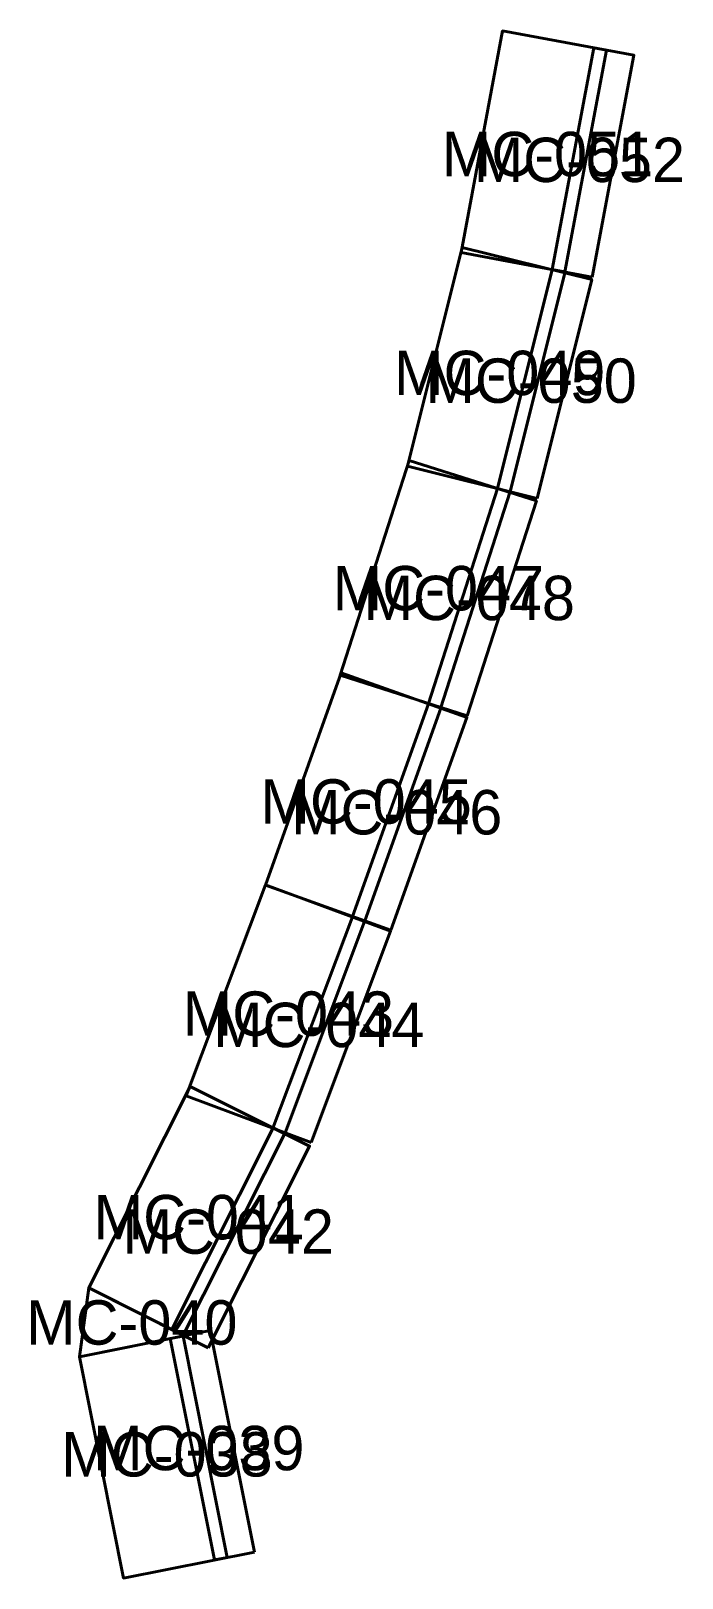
# Model space of a CAD drawing. Header units: metres. Extents: x 105432 to 106168, y 113100 to 118100.
# Drawn here: x 105701.12 to 105718.7, y 113793.31 to 113835.13 of the extents above; entities that cross this region are included whole.
import ezdxf
from ezdxf.enums import TextEntityAlignment as Align

# ---------------------------------------------------------------- set-up
doc = ezdxf.new("R2010")
doc.units = ezdxf.units.M
doc.layers.add('45-COD-ESTRUCTURAS', color=8, linetype='CONTINUOUS', lineweight=5)
doc.layers.add('50-EST-MURO-CONTENCION', color=34, linetype='CONTINUOUS', lineweight=40)

msp = doc.modelspace()

# ---------------------------------------------------------------- texts
at = {"layer": '45-COD-ESTRUCTURAS'}
for s, p in [('MC-051', (105715.06205, 113831.8065)), ('MC-052', (105715.92235, 113831.6482)), ('MC-049', (105713.7714, 113825.8887)), ('MC-050', (105714.62065, 113825.6799)), ('MC-047', (105712.11635, 113820.0714)), ('MC-048', (105712.94955, 113819.80655)), ('MC-045', (105710.16585, 113814.30495)), ('MC-046', (105710.99015, 113814.01375)), ('MC-043', (105708.0665, 113808.5705)), ('MC-044', (105708.88575, 113808.26545)), ('MC-041', (105705.6609, 113803.0694)), ('MC-042', (105706.4428, 113802.679)), ('MC-040', (105703.83825, 113800.222)), ('MC-038', (105704.788, 113796.65815)), ('MC-039', (105705.64665, 113796.8283))]:
    msp.add_text(s, height=1.2, dxfattribs=at).set_placement(p, align=Align.MIDDLE_CENTER)

# ---------------------------------------------------------------- linework, layer by layer
at = {"layer": '50-EST-MURO-CONTENCION'}
for points in [[(105716.2693, 113828.4796), (105717.3941, 113834.4785), (105713.8519, 113835.1334), (105712.73, 113829.1433), (105716.2693, 113828.4796)], [(105715.5321, 113828.6179), (105715.1881, 113828.6824), (105716.3125, 113834.6785), (105716.6566, 113834.6148), (105715.5321, 113828.6179)], [(105714.7807, 113822.4965), (105716.2562, 113828.4188), (105712.7586, 113829.2809), (105711.2866, 113823.367), (105714.7807, 113822.4965)], [(105714.0529, 113822.6778), (105713.7133, 113822.7624), (105715.1882, 113828.682), (105715.528, 113828.5983), (105714.0529, 113822.6778)], [(105712.8976, 113816.6195), (105714.7636, 113822.4306), (105711.331, 113823.5233), (105709.4691, 113817.7205), (105712.8976, 113816.6195)], [(105712.1835, 113816.8488), (105711.8502, 113816.9558), (105713.7154, 113822.7643), (105714.0489, 113822.6581), (105712.1835, 113816.8488)], [(105710.8373, 113810.83), (105712.8863, 113816.5791), (105709.49, 113817.7799), (105707.4454, 113812.0388), (105710.8373, 113810.83)], [(105710.1308, 113811.0817), (105709.8011, 113811.1992), (105711.8492, 113816.9458), (105712.1792, 113816.8291), (105710.1308, 113811.0817)], [(105708.6794, 113805.0847), (105710.8248, 113810.7986), (105707.4491, 113812.0563), (105705.3082, 113806.3505), (105708.6794, 113805.0847)], [(105707.9772, 113805.3483), (105707.6496, 113805.4714), (105709.794, 113811.1826), (105710.1219, 113811.0604), (105707.9772, 113805.3483)], [(105705.9002, 113799.538), (105708.6394, 113804.9922), (105705.4162, 113806.6008), (105702.6824, 113801.1541), (105705.9002, 113799.538)], [(105705.23, 113799.8746), (105704.9172, 113800.0317), (105707.6552, 113805.4834), (105707.9684, 113805.3271), (105705.23, 113799.8746)], [(105702.6824, 113801.1541), (105702.426, 113799.2899), (105705.2505, 113799.8602), (105705.2306, 113799.8743), (105702.6824, 113801.1541)], [(105707.15, 113794.0172), (105705.9571, 113800.0029), (105702.426, 113799.2899), (105703.6185, 113793.3134), (105707.15, 113794.0172)], [(105706.4145, 113793.8706), (105706.0712, 113793.8022), (105704.8788, 113799.7852), (105705.2219, 113799.8544), (105706.4145, 113793.8706)]]:
    msp.add_lwpolyline(points, close=True, dxfattribs=at)

msp.set_redraw_order([(e.dxf.handle, doc.entitydb.next_handle()) for e in msp.query("TEXT MTEXT ATTDEF DIMENSION ARC_DIMENSION")])  # texts and dimensions are drawn at this point

doc.saveas('drawing.dxf')
